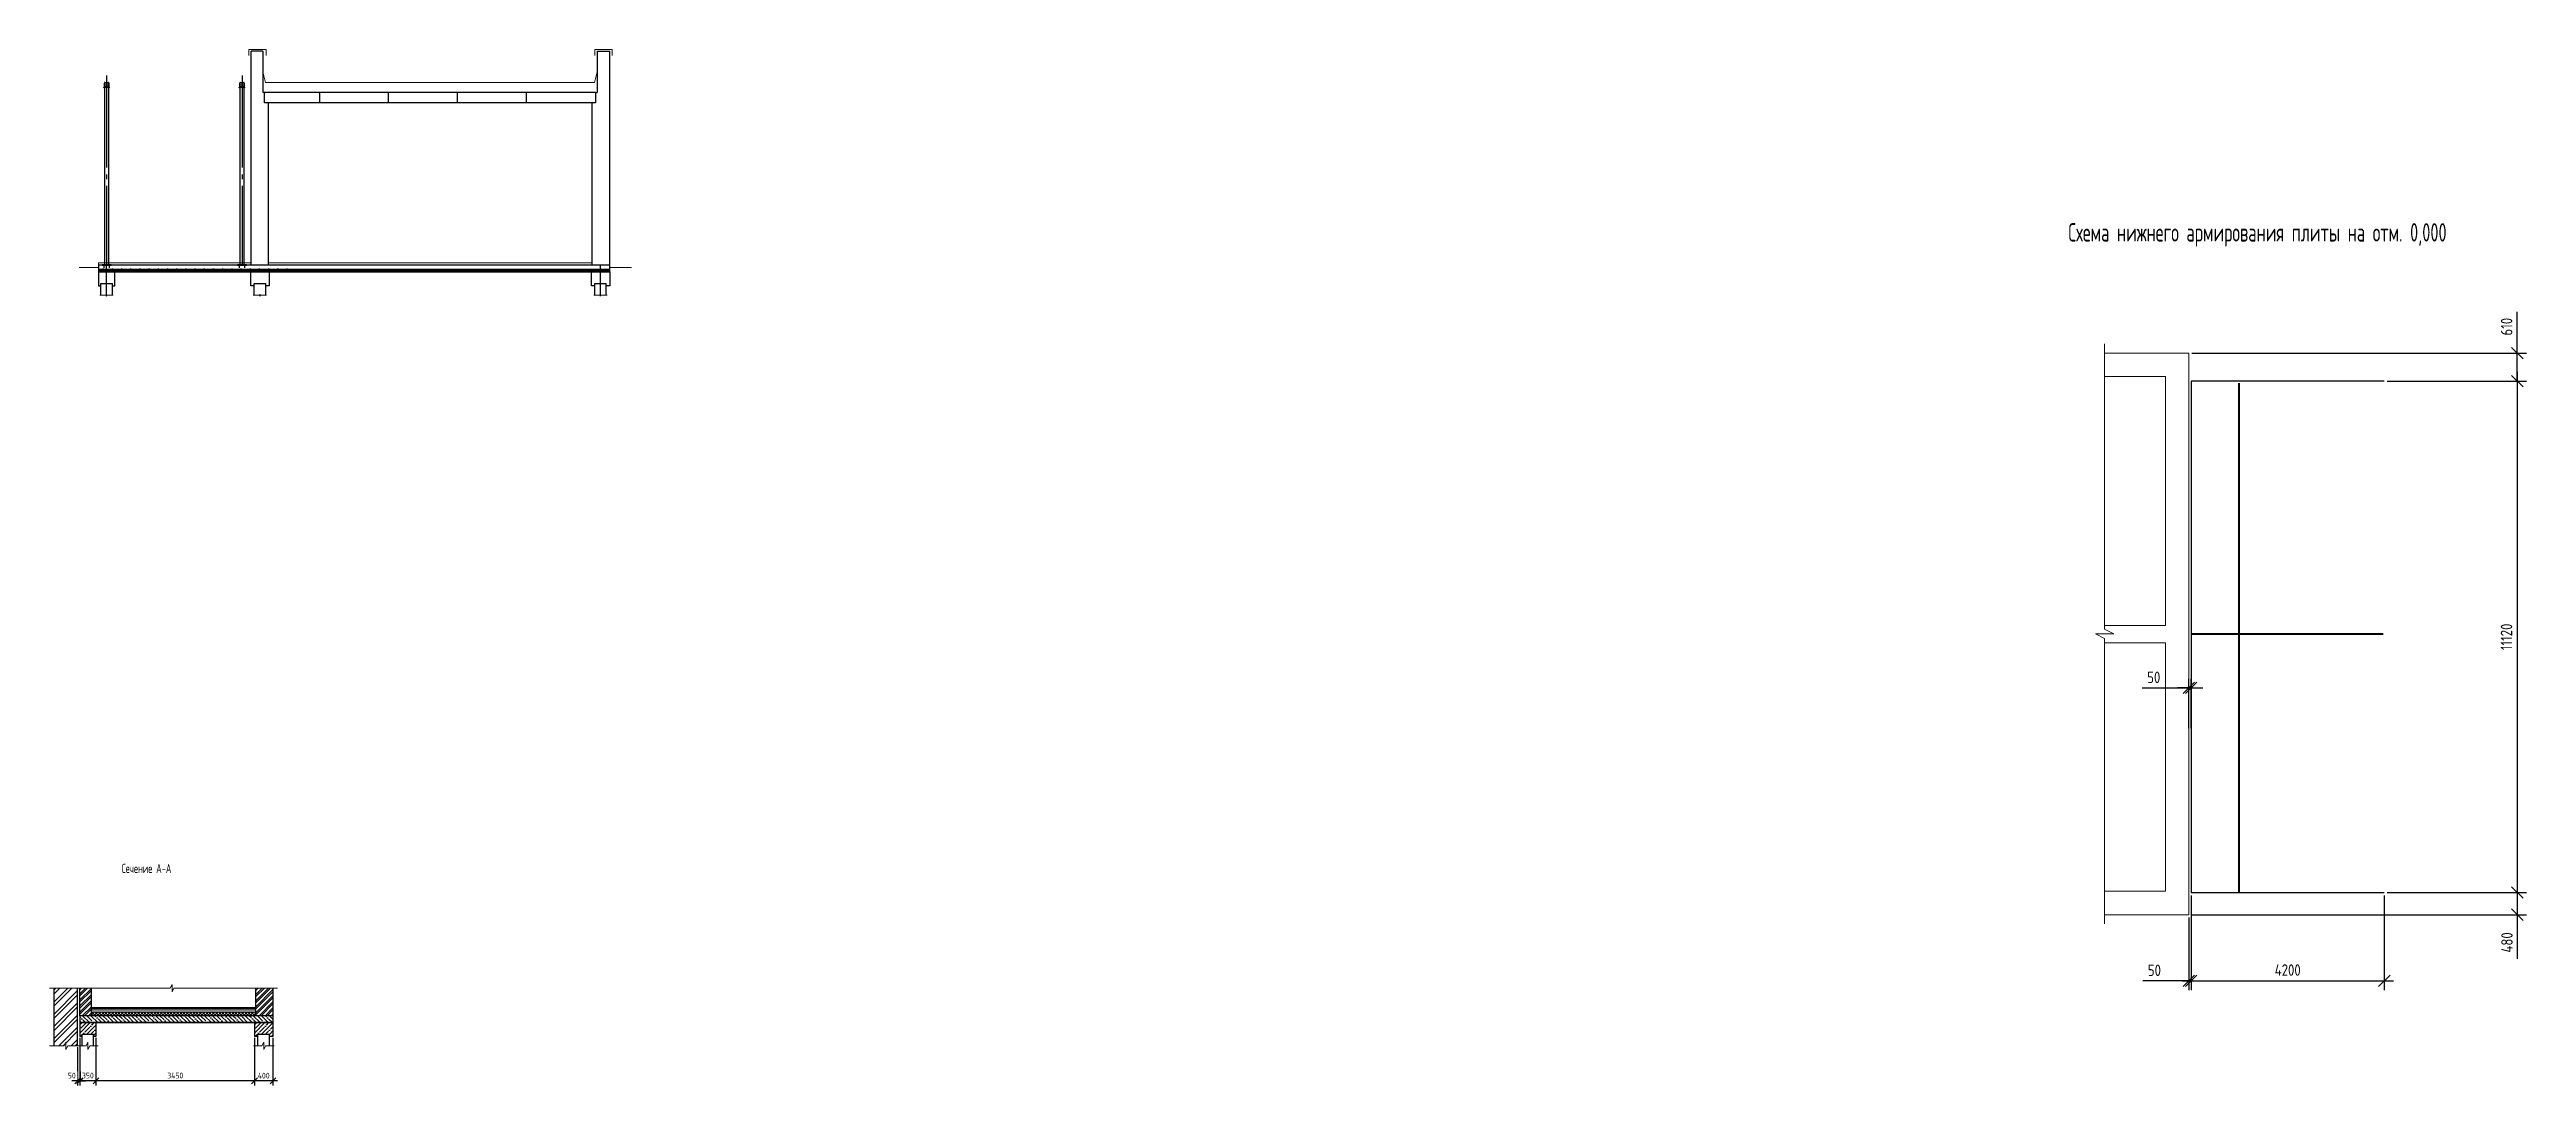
# Model space of a CAD drawing. Header units: millimetres. Extents: x -69913 to 106360, y -63759 to 35456.
# Drawn here: x -54088 to -201, y -63759 to -41237 of the extents above; entities that cross this region are included whole.
import ezdxf

# ---------------------------------------------------------------- set-up
doc = ezdxf.new("R2010")
doc.units = ezdxf.units.MM
doc.header["$MEASUREMENT"] = 0
for name, pattern in [('CENTER', [50.8, 31.75, -6.35, 6.35, -6.35]), ('DASH', [0.75, 0.5, -0.25]), ('ГОСТ 2.303 4', [7, 5, -2, 0]), ('ГОСТ 2.303 5', [24, 20, -1.5, 1, -1.5])]:
    doc.linetypes.add(name, pattern=pattern)
for name, color, linetype, lineweight in [('Арматура ОСН', 6, 'Continuous', 40), ('Кирпич силикат', 31, 'Continuous', 30), ('МЕТАЛЛ-25', 122, 'Continuous', 30), ('МОНОЛИТ', 2, 'Continuous', 30), ('ОСИ', 211, 'CENTER', 15), ('размерная', 5, 'Continuous', 15), ('размеры', 4, 'Continuous', 15), ('текст', 1, 'Continuous', 25), ('тонкая', 4, 'Continuous', 20), ('штриховка', 8, 'Continuous', 20)]:
    doc.layers.add(name, color=color, linetype=linetype, lineweight=lineweight)
doc.layers.add('сварка', color=6, linetype='Continuous')
doc.layers.add('Тонкий', color=4, linetype='Continuous')
doc.styles.add('style2', font='CS_Gost2304.shx')
doc.styles.add('ГОСТ 2.304', font='CS_Gost2304.shx')
doc.dimstyles.new('СПДС', dxfattribs={"dimscale": 100, "dimtxt": 2.5, "dimasz": 2.5, "dimexe": 2, "dimexo": 0.625, "dimgap": 1, "dimtad": 1, "dimdec": 0, "dimtxsty": 'ГОСТ 2.304', "dimblk": 'OBLIQUE', "dimblk1": 'OBLIQUE', "dimblk2": 'OBLIQUE', "dimcen": 2.5, "dimdle": 2, "dimadec": 0, "dimazin": 2, "dimtfac": 0.75, "dimtdec": 4, "dimtmove": 1, "dimatfit": 3, "dimfxl": 1, "dimtfill": 1, "dimtolj": 1, "dimarcsym": 1})
pattern_1 = [(45, (2954.645, -225869.28), (-66.29126, 66.29126), []), (45, (2998.84, -225869.28), (-66.29126, 66.29126), [])]

msp = doc.modelspace()

# ---------------------------------------------------------------- texts
at = {"layer": 'текст', "color": 0, "linetype": 'Continuous', "lineweight": 25, "ltscale": 50, "style": 'style2', "width": 0.8}
for s, height, p in [('Схема нижнего армирования плиты на отм. 0,000', 400, (-10169.1, -45411)), ('Сечение А-А', 200, (-52518.2, -59140.4))]:
    msp.add_text(s, height=height, dxfattribs=at).set_placement(p)

# ---------------------------------------------------------------- blocks, each defined once
blk = doc.blocks.new('A$C66927208')
at = {"layer": 'МЕТАЛЛ-25', "ltscale": 100}
for p, q in [((-50, -38), (-50, 38)), ((-44, -38), (-44, 38)), ((-38, 50), (38, 50)), ((-38, 44), (38, 44)), ((44, 38), (44, -38)), ((50, 38), (50, -38)), ((38, -44), (-38, -44)), ((38, -50), (-38, -50))]:
    blk.add_line(p, q, dxfattribs=at)
for centre, radius, start, end in [((-38, 38), 12, 90, 180), ((-38, 38), 6, 90, 180), ((38, 38), 12, 0, 90), ((38, 38), 6, 0, 90), ((-38, -38), 12, 180, 270), ((-38, -38), 6, 180, 270), ((38, -38), 6, 270, 0), ((38, -38), 12, 270, 0)]:
    blk.add_arc(centre, radius, start, end, dxfattribs=at)
at = {"layer": 'тонкая', "linetype": 'ГОСТ 2.303 5', "lineweight": 25, "ltscale": 10}
for p, q in [((-55, 0), (55, 0)), ((0, 55), (0, -55))]:
    blk.add_line(p, q, dxfattribs=at)
blk = doc.blocks.new('_Oblique')
at = {"color": 0, "linetype": 'ByBlock', "lineweight": -2}
blk.add_line((-0.5, -0.5), (0.5, 0.5), dxfattribs=at)
blk = doc.blocks.new('*D217')
at = {"layer": 'размеры', "color": 0, "lineweight": -2, "ltscale": 50, "transparency": 16777216}
for p, q in [((-49628, -62726), (-49628, -63759)), ((-49228, -62726), (-49228, -63759)), ((-49128, -63659), (-49728, -63659))]:
    blk.add_line(p, q, dxfattribs=at)
at = {"layer": 'размеры', "color": 0, "lineweight": -2, "ltscale": 50, "transparency": 16777216, "xscale": 125, "yscale": 125, "zscale": 125, "rotation": 180}
blk.add_blockref('_Oblique', (-49628, -63659), dxfattribs=at)
at = {"layer": 'размеры', "color": 0, "lineweight": -2, "ltscale": 50, "transparency": 16777216, "xscale": 125, "yscale": 125, "zscale": 125}
blk.add_blockref('_Oblique', (-49228, -63659), dxfattribs=at)
at = {"layer": 'размеры', "color": 0, "ltscale": 50, "transparency": 16777216, "insert": (-49428, -63547), "char_height": 125, "attachment_point": 5, "style": 'ГОСТ 2.304', "bg_fill": 3, "box_fill_scale": 1.25, "bg_fill_color": 256, "bg_fill_true_color": 13158600, "bg_fill_transparency": 0}
blk.add_mtext('\\A1;400', dxfattribs=at)
blk = doc.blocks.new('*D218')
at = {"layer": 'размеры', "color": 0, "lineweight": -2, "ltscale": 50, "transparency": 16777216}
for p, q in [((-53078, -62726), (-53078, -63759)), ((-49628, -62726), (-49628, -63759)), ((-49528, -63659), (-53178, -63659))]:
    blk.add_line(p, q, dxfattribs=at)
at = {"layer": 'размеры', "color": 0, "lineweight": -2, "ltscale": 50, "transparency": 16777216, "xscale": 125, "yscale": 125, "zscale": 125, "rotation": 180}
blk.add_blockref('_Oblique', (-53078, -63659), dxfattribs=at)
at = {"layer": 'размеры', "color": 0, "lineweight": -2, "ltscale": 50, "transparency": 16777216, "xscale": 125, "yscale": 125, "zscale": 125}
blk.add_blockref('_Oblique', (-49628, -63659), dxfattribs=at)
at = {"layer": 'размеры', "color": 0, "ltscale": 50, "transparency": 16777216, "insert": (-51353, -63544), "char_height": 125, "attachment_point": 5, "style": 'ГОСТ 2.304', "bg_fill": 3, "box_fill_scale": 1.25, "bg_fill_color": 256, "bg_fill_true_color": 13158600, "bg_fill_transparency": 0}
blk.add_mtext('\\A1;3450', dxfattribs=at)
blk = doc.blocks.new('*D219')
at = {"layer": 'размеры', "color": 0, "lineweight": -2, "ltscale": 50, "transparency": 16777216}
for p, q in [((-53428, -62726), (-53428, -63759)), ((-53078, -62726), (-53078, -63759)), ((-52978, -63659), (-53528, -63659))]:
    blk.add_line(p, q, dxfattribs=at)
at = {"layer": 'размеры', "color": 0, "lineweight": -2, "ltscale": 50, "transparency": 16777216, "xscale": 125, "yscale": 125, "zscale": 125, "rotation": 180}
blk.add_blockref('_Oblique', (-53428, -63659), dxfattribs=at)
at = {"layer": 'размеры', "color": 0, "lineweight": -2, "ltscale": 50, "transparency": 16777216, "xscale": 125, "yscale": 125, "zscale": 125}
blk.add_blockref('_Oblique', (-53078, -63659), dxfattribs=at)
at = {"layer": 'размеры', "color": 0, "ltscale": 50, "transparency": 16777216, "insert": (-53253, -63544), "char_height": 125, "attachment_point": 5, "style": 'ГОСТ 2.304', "bg_fill": 3, "box_fill_scale": 1.25, "bg_fill_color": 256, "bg_fill_true_color": 13158600, "bg_fill_transparency": 0}
blk.add_mtext('\\A1;350', dxfattribs=at)
blk = doc.blocks.new('*D220')
at = {"layer": 'размеры', "color": 0, "lineweight": -2, "ltscale": 50, "transparency": 16777216}
for p, q in [((-53478, -62930), (-53478, -63759)), ((-53428, -62726), (-53428, -63759)), ((-53478, -63659), (-53603, -63659)), ((-53428, -63659), (-53303, -63659))]:
    blk.add_line(p, q, dxfattribs=at)
at = {"layer": 'размеры', "color": 0, "ltscale": 50, "transparency": 16777216, "insert": (-53603, -63544), "char_height": 125, "attachment_point": 5, "style": 'ГОСТ 2.304', "bg_fill": 3, "box_fill_scale": 1.25, "bg_fill_color": 256, "bg_fill_true_color": 13158600, "bg_fill_transparency": 0}
blk.add_mtext('\\A1;50', dxfattribs=at)
at = {"layer": 'размеры', "color": 0, "lineweight": -2, "ltscale": 50, "transparency": 16777216}
blk.add_line((-53428, -63659), (-53478, -63659), dxfattribs=at)
at = {"layer": 'размеры', "color": 0, "lineweight": -2, "ltscale": 50, "transparency": 16777216, "xscale": 125, "yscale": 125, "zscale": 125}
blk.add_blockref('_Oblique', (-53478, -63659), dxfattribs=at)
at = {"layer": 'размеры', "color": 0, "lineweight": -2, "ltscale": 50, "transparency": 16777216, "xscale": 125, "yscale": 125, "zscale": 125, "rotation": 180}
blk.add_blockref('_Oblique', (-53428, -63659), dxfattribs=at)
blk = doc.blocks.new('*D161')
at = {"layer": 'размеры', "color": 0, "lineweight": -2, "ltscale": 100, "transparency": 16777216}
for p, q in [((-7545, -55993), (-7545, -54916)), ((-7495, -55993), (-7495, -54916)), ((-8559, -55116), (-7545, -55116)), ((-7545, -55116), (-7795, -55116)), ((-7495, -55116), (-7545, -55116)), ((-7495, -55116), (-7545, -55116)), ((-7495, -55116), (-7245, -55116))]:
    blk.add_line(p, q, dxfattribs=at)
at = {"layer": 'размеры', "color": 0, "lineweight": -2, "ltscale": 100, "transparency": 16777216, "xscale": 250, "yscale": 250, "zscale": 250}
blk.add_blockref('_Oblique', (-7545, -55116), dxfattribs=at)
at = {"layer": 'размеры', "color": 0, "lineweight": -2, "ltscale": 100, "transparency": 16777216, "xscale": 250, "yscale": 250, "zscale": 250, "rotation": 180}
blk.add_blockref('_Oblique', (-7495, -55116), dxfattribs=at)
at = {"layer": 'размеры', "color": 0, "ltscale": 100, "transparency": 16777216, "insert": (-8309, -54886), "char_height": 250, "attachment_point": 5, "style": 'ГОСТ 2.304', "bg_fill": 3, "box_fill_scale": 1.25, "bg_fill_color": 256, "bg_fill_true_color": 13158600, "bg_fill_transparency": 0}
blk.add_mtext('\\A1;50', dxfattribs=at)
blk = doc.blocks.new('*D162')
at = {"layer": 'размеры', "color": 0, "lineweight": -2, "ltscale": 100, "transparency": 16777216}
for p, q in [((-401, -47837), (-401, -46937)), ((-7483, -47837), (-201, -47837)), ((-401, -48446), (-401, -47637)), ((-3233, -48446), (-201, -48446))]:
    blk.add_line(p, q, dxfattribs=at)
at = {"layer": 'размеры', "color": 0, "lineweight": -2, "ltscale": 100, "transparency": 16777216, "xscale": 250, "yscale": 250, "zscale": 250}
for p, rotation in [((-401, -47837), 90), ((-401, -48446), 270)]:
    blk.add_blockref('_Oblique', p, dxfattribs=dict(at, rotation=rotation))
at = {"layer": 'размеры', "color": 0, "ltscale": 100, "transparency": 16777216, "insert": (-634, -47262), "char_height": 250, "attachment_point": 5, "rotation": 90, "style": 'ГОСТ 2.304', "bg_fill": 3, "box_fill_scale": 1.25, "bg_fill_color": 256, "bg_fill_true_color": 13158600, "bg_fill_transparency": 0}
blk.add_mtext('\\A1;610', dxfattribs=at)
blk = doc.blocks.new('*D163')
at = {"layer": 'размеры', "color": 0, "lineweight": -2, "ltscale": 100, "transparency": 16777216}
for p, q in [((-3233, -48446), (-201, -48446)), ((-401, -48246), (-401, -59766)), ((-3233, -59566), (-201, -59566))]:
    blk.add_line(p, q, dxfattribs=at)
at = {"layer": 'размеры', "color": 0, "lineweight": -2, "ltscale": 100, "transparency": 16777216, "xscale": 250, "yscale": 250, "zscale": 250}
for p, rotation in [((-401, -48446), 90), ((-401, -59566), 270)]:
    blk.add_blockref('_Oblique', p, dxfattribs=dict(at, rotation=rotation))
at = {"layer": 'размеры', "color": 0, "ltscale": 100, "transparency": 16777216, "insert": (-636, -54006), "char_height": 250, "attachment_point": 5, "rotation": 90, "style": 'ГОСТ 2.304', "bg_fill": 3, "box_fill_scale": 1.25, "bg_fill_color": 256, "bg_fill_true_color": 13158600, "bg_fill_transparency": 0}
blk.add_mtext('\\A1;11120', dxfattribs=at)
blk = doc.blocks.new('*D164')
at = {"layer": 'размеры', "color": 0, "lineweight": -2, "ltscale": 100, "transparency": 16777216}
for p, q in [((-3233, -59566), (-201, -59566)), ((-401, -59566), (-401, -60247)), ((-7483, -60047), (-201, -60047)), ((-401, -60047), (-401, -61003))]:
    blk.add_line(p, q, dxfattribs=at)
at = {"layer": 'размеры', "color": 0, "lineweight": -2, "ltscale": 100, "transparency": 16777216, "xscale": 250, "yscale": 250, "zscale": 250}
for p, rotation in [((-401, -59566), 90), ((-401, -60047), 270)]:
    blk.add_blockref('_Oblique', p, dxfattribs=dict(at, rotation=rotation))
at = {"layer": 'размеры', "color": 0, "ltscale": 100, "transparency": 16777216, "insert": (-626, -60650), "char_height": 250, "attachment_point": 5, "rotation": 90, "style": 'ГОСТ 2.304', "bg_fill": 3, "box_fill_scale": 1.25, "bg_fill_color": 256, "bg_fill_true_color": 13158600, "bg_fill_transparency": 0}
blk.add_mtext('\\A1;480', dxfattribs=at)
blk = doc.blocks.new('*D165')
at = {"layer": 'размеры', "color": 0, "lineweight": -2, "ltscale": 100, "transparency": 16777216}
for p, q in [((-7495, -59628), (-7495, -61685)), ((-7545, -60109), (-7545, -61685)), ((-7545, -61485), (-8545, -61485)), ((-7495, -61485), (-7545, -61485)), ((-7495, -61485), (-7245, -61485))]:
    blk.add_line(p, q, dxfattribs=at)
at = {"layer": 'размеры', "color": 0, "lineweight": -2, "ltscale": 100, "transparency": 16777216, "xscale": 250, "yscale": 250, "zscale": 250}
blk.add_blockref('_Oblique', (-7545, -61485), dxfattribs=at)
at = {"layer": 'размеры', "color": 0, "lineweight": -2, "ltscale": 100, "transparency": 16777216, "xscale": 250, "yscale": 250, "zscale": 250, "rotation": 180}
blk.add_blockref('_Oblique', (-7495, -61485), dxfattribs=at)
at = {"layer": 'размеры', "color": 0, "ltscale": 100, "transparency": 16777216, "insert": (-8295, -61255), "char_height": 250, "attachment_point": 5, "style": 'ГОСТ 2.304', "bg_fill": 3, "box_fill_scale": 1.25, "bg_fill_color": 256, "bg_fill_true_color": 13158600, "bg_fill_transparency": 0}
blk.add_mtext('\\A1;50', dxfattribs=at)
blk = doc.blocks.new('*D166')
at = {"layer": 'размеры', "color": 0, "lineweight": -2, "ltscale": 100, "transparency": 16777216}
for p, q in [((-7495, -59628), (-7495, -61685)), ((-3295, -59628), (-3295, -61685)), ((-7695, -61485), (-3095, -61485))]:
    blk.add_line(p, q, dxfattribs=at)
at = {"layer": 'размеры', "color": 0, "lineweight": -2, "ltscale": 100, "transparency": 16777216, "xscale": 250, "yscale": 250, "zscale": 250, "rotation": 180}
blk.add_blockref('_Oblique', (-7495, -61485), dxfattribs=at)
at = {"layer": 'размеры', "color": 0, "lineweight": -2, "ltscale": 100, "transparency": 16777216, "xscale": 250, "yscale": 250, "zscale": 250}
blk.add_blockref('_Oblique', (-3295, -61485), dxfattribs=at)
at = {"layer": 'размеры', "color": 0, "ltscale": 100, "transparency": 16777216, "insert": (-5395, -61251), "char_height": 250, "attachment_point": 5, "style": 'ГОСТ 2.304', "bg_fill": 3, "box_fill_scale": 1.25, "bg_fill_color": 256, "bg_fill_true_color": 13158600, "bg_fill_transparency": 0}
blk.add_mtext('\\A1;4200', dxfattribs=at)

# ---------------------------------------------------------------- hatches: boundary and pattern name
at = {"layer": 'размеры', "ltscale": 100}
h = msp.add_hatch(dxfattribs=at)
h.set_pattern_fill('ANSI32', color=256, scale=250, style=0)
h.set_pattern_definition(pattern_1)
h.paths.add_polyline_path([(-53177.7, -61642.6), (-53252.7, -61642.6), (-53252.7, -62244.4), (-53177.7, -62244.4)])
h.paths.add_polyline_path([(-53252.7, -61642.6), (-53427.7, -61642.6), (-53427.7, -62244.4), (-53252.7, -62244.4)])
h = msp.add_hatch(dxfattribs=at)
h.set_pattern_fill('ANSI32', color=256, scale=250, style=0)
h.set_pattern_definition(pattern_1)
h.paths.add_polyline_path([(-49227.7, -61642.6), (-49427.7, -61642.6), (-49427.7, -62244.4), (-49227.7, -62244.4)])
h.paths.add_polyline_path([(-49427.7, -61642.6), (-49607.7, -61642.6), (-49607.7, -62244.4), (-49427.7, -62244.4)])
at = {"layer": 'сварка', "ltscale": 10}
h = msp.add_hatch(color=256, dxfattribs=at)
h.dxf.hatch_style = 1
h.paths.add_polyline_path([(-52895.6, -42062.6), (-52905.6, -42062.6, 0.4142136), (-52895.6, -42072.6)])
h = msp.add_hatch(color=256, dxfattribs=at)
h.dxf.hatch_style = 1
h.paths.add_polyline_path([(-52795.6, -42062.6), (-52785.6, -42062.6, -0.4142136), (-52795.6, -42072.6)])
h = msp.add_hatch(color=256, dxfattribs=at)
h.dxf.hatch_style = 1
h.paths.add_polyline_path([(-49950.6, -42062.6), (-49960.6, -42062.6, 0.4142136), (-49950.6, -42072.6)])
h = msp.add_hatch(color=256, dxfattribs=at)
h.dxf.hatch_style = 1
h.paths.add_polyline_path([(-49850.6, -42062.6), (-49840.6, -42062.6, -0.4142136), (-49850.6, -42072.6)])
at = {"layer": 'тонкая', "ltscale": 100}
h = msp.add_hatch(dxfattribs=at)
h.set_pattern_fill('AR-SAND', color=256, scale=10)
h.set_pattern_definition([(37.5, (0, 0), (-0.6299336, 19.2682377), [0, -15.2, 0, -17, 0, -16.25]), (7.5, (0, 0), (17.697767, 28.221461), [0, -8.2, 0, -13.7, 0, -5.25]), (327.5, (-12.3, 0), (31.1414186, 0.0565905), [0, -5, 0, -18, 0, -23.5]), (317.5, (-12.3, 0), (30.061266, 8.776756), [0, -2.5, 0, -11.8, 0, -13.5])])
h.paths.add_polyline_path([(-49607.7, -62114.4), (-53177.7, -62114.4), (-53177.7, -62164.4), (-49607.7, -62164.4)])
at = {"layer": 'тонкая', "ltscale": 75}
h = msp.add_hatch(dxfattribs=at)
h.set_pattern_fill('ANSI37', color=256, scale=400)
h.paths.add_polyline_path([(-49607.7, -62164.4), (-53177.7, -62164.4), (-53177.7, -62244.4), (-49607.7, -62244.4)])
at = {"layer": 'Тонкий', "ltscale": 100}
h = msp.add_hatch(dxfattribs=at)
h.set_pattern_fill('ANSI35', color=256, scale=500, angle=90)
h.paths.add_polyline_path([(-53252.7, -62244.4), (-53427.7, -62244.4), (-53427.7, -62394.4), (-53252.7, -62394.4)])
h.paths.add_polyline_path([(-49427.7, -62244.4), (-53252.7, -62244.4), (-53252.7, -62394.4), (-49427.7, -62394.4)])
h.paths.add_polyline_path([(-49227.7, -62244.4), (-49427.7, -62244.4), (-49427.7, -62394.4), (-49227.7, -62394.4)])
h = msp.add_hatch(dxfattribs=at)
h.set_pattern_fill('ANSI35', color=256, scale=500)
h.paths.add_polyline_path([(-53252.7, -62394.4), (-53427.7, -62394.4), (-53427.7, -62694.4), (-53377.7, -62694.4), (-53377.7, -62644.4), (-53252.7, -62644.4)])
h.paths.add_polyline_path([(-53077.7, -62394.4), (-53252.7, -62394.4), (-53252.7, -62644.4), (-53127.7, -62644.4), (-53127.7, -62694.4), (-53077.7, -62694.4)])
h = msp.add_hatch(dxfattribs=at)
h.set_pattern_fill('ANSI35', color=256, scale=500)
h.set_pattern_definition([(45, (3800, 0), (-88.38835, 88.38835), []), (45, (3888.39, 0), (-88.38835, 88.38835), [156.25, -31.25, 0, -31.25])])
h.paths.add_polyline_path([(-49452.7, -62394.4), (-49627.7, -62394.4), (-49627.7, -62694.4), (-49552.7, -62694.4), (-49552.7, -62644.4), (-49452.7, -62644.4)])
h.paths.add_polyline_path([(-49227.7, -62394.4), (-49452.7, -62394.4), (-49452.7, -62644.4), (-49302.7, -62644.4), (-49302.7, -62694.4), (-49227.7, -62694.4)])
at = {"layer": 'штриховка', "ltscale": 100}
h = msp.add_hatch(dxfattribs=at)
h.set_pattern_fill('ANSI32', color=256, scale=500)
h.paths.add_polyline_path([(-53477.7, -61642.6), (-53987.7, -61642.6), (-53987.7, -62898.8), (-53752.7, -62898.8), (-53732.7, -62858.8), (-53732.7, -62938.8), (-53712.7, -62898.8), (-53477.7, -62898.8)])

# ---------------------------------------------------------------- linework, layer by layer
at = {"layer": 'Арматура ОСН', "ltscale": 100}
for p, q in [((-53000.6, -46021), (-41920.6, -46021)), ((-53000.6, -46033), (-53000.6, -46021)), ((-53000.6, -46033), (-41920.6, -46033)), ((-41920.6, -46033), (-41920.6, -46021))]:
    msp.add_line(p, q, dxfattribs=at)
for centre in [(-52920.6, -46015), (-52720.6, -46015), (-52520.6, -46015), (-52320.6, -46015), (-52120.6, -46015), (-51920.6, -46015), (-51720.6, -46015), (-51520.6, -46015), (-51320.6, -46015), (-51120.6, -46015), (-50920.6, -46015), (-50720.6, -46015), (-50520.6, -46015), (-50320.6, -46015), (-50120.6, -46015), (-49920.6, -46015), (-49720.6, -46015), (-49520.6, -46015), (-49320.6, -46015), (-49120.6, -46015), (-48920.6, -46015)]:
    msp.add_circle(centre, 6, dxfattribs=at)
at = {"layer": 'Кирпич силикат', "ltscale": 40}
for p, q in [((-49700.6, -45923), (-49700.6, -41273)), ((-49450.6, -41273), (-49700.6, -41273)), ((-49450.6, -41273), (-49450.6, -42173)), ((-42170.6, -41273), (-41900.6, -41273)), ((-42170.6, -41273), (-42170.6, -42173)), ((-41900.6, -45923), (-41900.6, -41273)), ((-49410.6, -42173), (-49450.6, -42173)), ((-49320.6, -45923), (-49320.6, -42393)), ((-42280.6, -45923), (-42280.6, -42393)), ((-42210.6, -42173), (-42170.6, -42173))]:
    msp.add_line(p, q, dxfattribs=at)
at = {"layer": 'Кирпич силикат', "lineweight": 15, "ltscale": 40}
for p, q in [((-7545.4, -47836.6), (-7545.4, -60046.6)), ((-8055.4, -53756.6), (-8055.4, -48346.6)), ((-8055.4, -59536.6), (-8055.4, -54136.6))]:
    msp.add_line(p, q, dxfattribs=at)
at = {"layer": 'Кирпич силикат', "color": 8, "lineweight": 30, "ltscale": 40}
for p, q in [((-53987.7, -62898.8), (-53987.7, -61642.6)), ((-53477.7, -62898.8), (-53477.7, -61642.6))]:
    msp.add_line(p, q, dxfattribs=at)
at = {"layer": 'Кирпич силикат', "lineweight": 30, "ltscale": 40}
for p, q in [((-53427.7, -62244.4), (-53427.7, -61642.6)), ((-53177.7, -62244.4), (-53177.7, -61642.6)), ((-49607.7, -61642.6), (-49607.7, -62244.4)), ((-49227.7, -61642.6), (-49227.7, -62244.4))]:
    msp.add_line(p, q, dxfattribs=at)
at = {"layer": 'Кирпич силикат', "lineweight": 15, "ltscale": 40, "flags": 128}
for points in [[(-7545.4, -47836.6), (-9379.2, -47836.6)], [(-9379.2, -48346.6), (-8055.4, -48346.6)], [(-8055.4, -53756.6), (-9379.2, -53756.6)], [(-9379.2, -54136.6), (-8055.4, -54136.6)], [(-8055.4, -59536.6), (-9379.2, -59536.6)], [(-9379.2, -60046.6), (-7545.4, -60046.6)]]:
    msp.add_lwpolyline(points, dxfattribs=at)
at = {"layer": 'МЕТАЛЛ-25', "linetype": 'ГОСТ 2.303 5', "lineweight": 25, "ltscale": 100}
for p, q in [((-52845.6, -41802.3), (-52845.6, -45918)), ((-49900.6, -41802.3), (-49900.6, -45918))]:
    msp.add_line(p, q, dxfattribs=at)
at = {"layer": 'МЕТАЛЛ-25', "ltscale": 10}
for p, q in [((-52785.6, -42052.6), (-52905.6, -42052.6)), ((-52905.6, -42062.6), (-52905.6, -42052.6)), ((-52785.6, -42062.6), (-52905.6, -42062.6)), ((-52785.6, -42062.6), (-52785.6, -42052.6)), ((-49840.6, -42052.6), (-49960.6, -42052.6)), ((-49960.6, -42062.6), (-49960.6, -42052.6)), ((-49840.6, -42062.6), (-49960.6, -42062.6)), ((-49840.6, -42062.6), (-49840.6, -42052.6))]:
    msp.add_line(p, q, dxfattribs=at)
at = {"layer": 'МЕТАЛЛ-25', "ltscale": 100}
for p, q in [((-52895.6, -42062.6), (-52895.6, -45913)), ((-52795.6, -45913), (-52795.6, -42062.6)), ((-49950.6, -42062.6), (-49950.6, -45913)), ((-49850.6, -45913), (-49850.6, -42062.6)), ((-52945.6, -45913), (-52745.6, -45913)), ((-52945.6, -45923), (-52945.6, -45913)), ((-52945.6, -45923), (-52745.6, -45923)), ((-52925.6, -45923), (-52765.6, -45923)), ((-52905.6, -45913), (-52785.6, -45913)), ((-52895.6, -45913), (-52795.6, -45913)), ((-52895.6, -45913), (-52795.6, -45913)), ((-52745.6, -45923), (-52745.6, -45913)), ((-50000.6, -45913), (-49800.6, -45913)), ((-50000.6, -45923), (-50000.6, -45913)), ((-50000.6, -45923), (-49800.6, -45923)), ((-49980.6, -45923), (-49820.6, -45923)), ((-49960.6, -45913), (-49840.6, -45913)), ((-49950.6, -45913), (-49850.6, -45913)), ((-49950.6, -45913), (-49850.6, -45913)), ((-49800.6, -45923), (-49800.6, -45913))]:
    msp.add_line(p, q, dxfattribs=at)
at = {"layer": 'МЕТАЛЛ-25', "color": 4, "linetype": 'ГОСТ 2.303 4', "lineweight": 20, "ltscale": 10}
for p, q in [((-52889.6, -42062.6), (-52889.6, -45913)), ((-52801.6, -42062.6), (-52801.6, -45913)), ((-49944.6, -42062.6), (-49944.6, -45913)), ((-49856.6, -42062.6), (-49856.6, -45913))]:
    msp.add_line(p, q, dxfattribs=at)
at = {"layer": 'МОНОЛИТ', "ltscale": 100}
for p, q in [((-42210.6, -42173), (-49410.6, -42173)), ((-49410.6, -42393), (-49410.6, -42173)), ((-42210.6, -42393), (-49410.6, -42393)), ((-48210.6, -42393), (-48210.6, -42173)), ((-46710.6, -42393), (-46710.6, -42173)), ((-45210.6, -42393), (-45210.6, -42173)), ((-43710.6, -42393), (-43710.6, -42173)), ((-42210.6, -42173), (-42210.6, -42393))]:
    msp.add_line(p, q, dxfattribs=at)
at = {"layer": 'МОНОЛИТ'}
for p, q in [((-41900.6, -45923), (-53020.6, -45923)), ((-53020.6, -45923), (-53020.6, -46073)), ((-53020.6, -46073), (-41900.6, -46073)), ((-53020.6, -46073), (-53020.6, -46373)), ((-52970.6, -46323), (-52720.6, -46323)), ((-52970.6, -46577.5), (-52970.6, -46323)), ((-52720.6, -46577.5), (-52720.6, -46323)), ((-52670.6, -46373), (-52670.6, -46073)), ((-49710.6, -46373), (-49710.6, -46073)), ((-49635.6, -46577.5), (-49635.6, -46323)), ((-49635.6, -46323), (-49385.6, -46323)), ((-49385.6, -46577.5), (-49385.6, -46323)), ((-49310.6, -46073), (-49310.6, -46373)), ((-42300.6, -46373), (-42300.6, -46073)), ((-42225.6, -46577.5), (-42225.6, -46323)), ((-42225.6, -46323), (-41975.6, -46323)), ((-41975.6, -46577.5), (-41975.6, -46323)), ((-41900.6, -46073), (-41900.6, -45923)), ((-41900.6, -46073), (-41900.6, -46373)), ((-53020.6, -46373), (-52970.6, -46373)), ((-52720.6, -46373), (-52670.6, -46373)), ((-49635.6, -46373), (-49710.6, -46373)), ((-49310.6, -46373), (-49385.6, -46373)), ((-42225.6, -46373), (-42300.6, -46373)), ((-41900.6, -46373), (-41975.6, -46373)), ((-49227.7, -62244.4), (-53427.7, -62244.4)), ((-53427.7, -62244.4), (-53427.7, -62394.4)), ((-53427.7, -62394.4), (-49227.7, -62394.4)), ((-49227.7, -62244.4), (-49227.7, -62394.4)), ((-53377.7, -62644.4), (-53127.7, -62644.4)), ((-53377.7, -62898.8), (-53377.7, -62644.4)), ((-53127.7, -62898.8), (-53127.7, -62644.4)), ((-49552.7, -62644.4), (-49302.7, -62644.4)), ((-49552.7, -62898.8), (-49552.7, -62644.4)), ((-49302.7, -62898.8), (-49302.7, -62644.4))]:
    msp.add_line(p, q, dxfattribs=at)
at = {"layer": 'МОНОЛИТ', "ltscale": 20}
for p, q in [((-7495.4, -48445.6), (-7495.4, -59565.6)), ((-3295.4, -48445.6), (-7495.4, -48445.6)), ((-7495.4, -59565.6), (-3295.4, -59565.6)), ((-49227.7, -62394.4), (-53427.7, -62394.4)), ((-53427.7, -62394.4), (-53427.7, -62694.4)), ((-53077.7, -62394.4), (-53077.7, -62694.4)), ((-49627.7, -62394.4), (-49627.7, -62694.4)), ((-49227.7, -62394.4), (-49227.7, -62694.4)), ((-53377.7, -62694.4), (-53427.7, -62694.4)), ((-53077.7, -62694.4), (-53127.7, -62694.4)), ((-49552.7, -62694.4), (-49627.7, -62694.4)), ((-49227.7, -62694.4), (-49302.7, -62694.4))]:
    msp.add_line(p, q, dxfattribs=at)
at = {"layer": 'ОСИ', "linetype": 'ГОСТ 2.303 5', "lineweight": 25, "ltscale": 50}
for p, q in [((-52845.6, -46597.5), (-52845.6, -45923)), ((-42100.6, -46597.5), (-42100.6, -45923))]:
    msp.add_line(p, q, dxfattribs=at)
at = {"layer": 'размерная', "ltscale": 100}
for p, q in [((-52945.6, -45929), (-52945.6, -45923)), ((-52945.6, -45923), (-52745.6, -45923)), ((-52945.6, -45929), (-52745.6, -45929)), ((-52745.6, -45929), (-52745.6, -45923)), ((-50000.6, -45929), (-50000.6, -45923)), ((-50000.6, -45923), (-49800.6, -45923)), ((-50000.6, -45929), (-49800.6, -45929)), ((-49800.6, -45929), (-49800.6, -45923))]:
    msp.add_line(p, q, dxfattribs=at)
at = {"layer": 'размеры', "ltscale": 100}
for p, q in [((-49753.9, -41367.9), (-49753.9, -41236.8)), ((-49753.9, -41236.8), (-49377.2, -41236.8)), ((-49377.2, -41367.9), (-49377.2, -41236.8)), ((-42223.9, -41367.9), (-42223.9, -41236.8)), ((-42223.9, -41236.8), (-41847.2, -41236.8)), ((-41847.2, -41367.9), (-41847.2, -41236.8)), ((-9379.2, -53841.6), (-9379.2, -47636.6)), ((-9379.2, -53841.6), (-9179.2, -53941.6)), ((-9179.2, -53941.6), (-9579.2, -53941.6)), ((-9579.2, -53941.6), (-9379.2, -54041.6)), ((-9379.2, -60246.6), (-9379.2, -54041.6))]:
    msp.add_line(p, q, dxfattribs=at)
at = {"layer": 'сварка', "ltscale": 10}
for centre, start, end in [((-52895.6, -42062.6), 180, 270), ((-52795.6, -42062.6), 270, 0), ((-49950.6, -42062.6), 180, 270), ((-49850.6, -42062.6), 270, 0)]:
    msp.add_arc(centre, 10, start, end, dxfattribs=at)
at = {"layer": 'тонкая', "ltscale": 100}
for p, q in [((-49450.6, -41723), (-49388.6, -41953)), ((-42232.5, -41953), (-49388.6, -41953)), ((-42170.6, -41723), (-42232.5, -41953)), ((-54087.7, -61642.6), (-51461.2, -61642.6)), ((-51381.2, -61642.6), (-49127.7, -61642.6))]:
    msp.add_line(p, q, dxfattribs=at)
at = {"layer": 'тонкая'}
for p, q in [((-53020.6, -45973), (-53440.7, -45973)), ((-49700.6, -45873), (-53020.6, -45873)), ((-42280.6, -45873), (-49320.6, -45873)), ((-41430.4, -45973), (-41900.6, -45973)), ((-49607.7, -62064.4), (-53177.7, -62064.4)), ((-49607.7, -62089.9), (-53177.7, -62089.9)), ((-49607.7, -62114.4), (-53177.7, -62114.4)), ((-49607.7, -62164.4), (-53177.7, -62164.4))]:
    msp.add_line(p, q, dxfattribs=at)
at = {"layer": 'тонкая', "ltscale": 10}
for p, q in [((-53020.6, -45923), (-53020.6, -45873)), ((-41900.6, -45923), (-41900.6, -45873)), ((-52990.6, -46577.5), (-52855.6, -46577.5)), ((-52855.6, -46577.5), (-52845.6, -46557.5)), ((-52845.6, -46557.5), (-52845.6, -46597.5)), ((-52845.6, -46597.5), (-52835.6, -46577.5)), ((-52835.6, -46577.5), (-52700.6, -46577.5)), ((-49655.6, -46577.5), (-49520.6, -46577.5)), ((-49520.6, -46577.5), (-49510.6, -46557.5)), ((-49510.6, -46557.5), (-49510.6, -46597.5)), ((-49510.6, -46597.5), (-49500.6, -46577.5)), ((-49500.6, -46577.5), (-49365.6, -46577.5)), ((-42245.6, -46577.5), (-42110.6, -46577.5)), ((-42110.6, -46577.5), (-42100.6, -46557.5)), ((-42100.6, -46557.5), (-42100.6, -46597.5)), ((-42100.6, -46597.5), (-42090.6, -46577.5)), ((-42090.6, -46577.5), (-41955.6, -46577.5)), ((-51461.2, -61642.6), (-51421.2, -61562.6)), ((-51421.2, -61562.6), (-51421.2, -61722.6)), ((-51421.2, -61722.6), (-51381.2, -61642.6)), ((-54087.7, -62898.8), (-53772.7, -62898.8)), ((-53772.7, -62898.8), (-53732.7, -62818.8)), ((-53732.7, -62818.8), (-53732.7, -62978.8)), ((-53732.7, -62978.8), (-53692.7, -62898.8)), ((-53692.7, -62898.8), (-53397.7, -62898.8)), ((-53397.7, -62898.8), (-53292.7, -62898.8)), ((-53292.7, -62898.8), (-53252.7, -62818.8)), ((-53252.7, -62818.8), (-53252.7, -62978.8)), ((-53252.7, -62978.8), (-53212.7, -62898.8)), ((-53212.7, -62898.8), (-53027.7, -62898.8)), ((-49652.7, -62898.8), (-49467.7, -62898.8)), ((-49467.7, -62898.8), (-49427.7, -62818.8)), ((-49427.7, -62818.8), (-49427.7, -62978.8)), ((-49427.7, -62978.8), (-49387.7, -62898.8)), ((-49387.7, -62898.8), (-49202.7, -62898.8))]:
    msp.add_line(p, q, dxfattribs=at)
at = {"layer": 'тонкая', "linetype": 'DASH', "ltscale": 100}
for p, q in [((-52925.6, -46056.7), (-52885.6, -46056.7)), ((-52925.6, -46064.7), (-52925.6, -46056.7)), ((-52925.6, -46064.7), (-52885.6, -46064.7)), ((-52909.6, -45929), (-52909.6, -46056.7)), ((-52901.6, -45929), (-52901.6, -46056.7)), ((-52885.6, -46064.7), (-52885.6, -46056.7)), ((-52765.6, -46056.7), (-52805.6, -46056.7)), ((-52805.6, -46064.7), (-52805.6, -46056.7)), ((-52765.6, -46064.7), (-52805.6, -46064.7)), ((-52789.6, -45929), (-52789.6, -46056.7)), ((-52781.6, -45929), (-52781.6, -46056.7)), ((-52765.6, -46064.7), (-52765.6, -46056.7)), ((-49980.6, -46056.7), (-49940.6, -46056.7)), ((-49980.6, -46064.7), (-49980.6, -46056.7)), ((-49980.6, -46064.7), (-49940.6, -46064.7)), ((-49964.6, -45929), (-49964.6, -46056.7)), ((-49956.6, -45929), (-49956.6, -46056.7)), ((-49940.6, -46064.7), (-49940.6, -46056.7)), ((-49820.6, -46056.7), (-49860.6, -46056.7)), ((-49860.6, -46064.7), (-49860.6, -46056.7)), ((-49820.6, -46064.7), (-49860.6, -46064.7)), ((-49844.6, -45929), (-49844.6, -46056.7)), ((-49836.6, -45929), (-49836.6, -46056.7)), ((-49820.6, -46064.7), (-49820.6, -46056.7))]:
    msp.add_line(p, q, dxfattribs=at)

# ---------------------------------------------------------------- block references
at = {"layer": 'тонкая', "ltscale": 10}
for p in [(-52845.6, -42002.6), (-49900.6, -42002.6)]:
    msp.add_blockref('A$C66927208', p, dxfattribs=at)

msp.set_redraw_order([(e.dxf.handle, doc.entitydb.next_handle()) for e in msp.query("TEXT MTEXT ATTDEF DIMENSION ARC_DIMENSION")])  # texts and dimensions are drawn at this point

# ---------------------------------------------------------------- next in the draw order: dimensions: what is measured, and where the dimension line sits
at = {"layer": 'размеры', "ltscale": 100}
dim = msp.add_linear_dim(base=(-401.4, -48445.6), p1=(-7545.4, -47836.6), p2=(-3295.4, -48445.6), angle=90, dimstyle='СПДС', override={"dimrnd": 10, "dimtmove": 0}, dxfattribs=at)
dim.commit()
dim.dimension.update_dxf_attribs({"geometry": '*D162', "text_midpoint": (-401.4, -47261.7), "dimtype": 160})
dim = msp.add_linear_dim(base=(-7545.4, -55115.9), p1=(-7495.4, -56055.6), p2=(-7545.4, -56055.6), dimstyle='СПДС', dxfattribs=at)
dim.commit()
dim.dimension.update_dxf_attribs({"geometry": '*D161', "text_midpoint": (-8309.3, -55145.2), "dimtype": 160})
at = {"layer": 'размеры', "ltscale": 50}
dim = msp.add_linear_dim(base=(-49627.7, -63659.2), p1=(-49227.7, -62694.4), p2=(-49627.7, -62694.4), dimstyle='СПДС', override={"dimscale": 50}, dxfattribs=at)
dim.commit()
dim.dimension.update_dxf_attribs({"geometry": '*D217', "text_midpoint": (-49427.7, -63546.7)})

# ---------------------------------------------------------------- next in the draw order: dimensions: what is measured, and where the dimension line sits
at = {"layer": 'размеры', "ltscale": 100}
dim = msp.add_linear_dim(base=(-401.4, -59565.6), p1=(-3295.4, -48445.6), p2=(-3295.4, -59565.6), angle=90, dimstyle='СПДС', dxfattribs=at)
dim.commit()
dim.dimension.update_dxf_attribs({"geometry": '*D163', "text_midpoint": (-636.1, -54005.6)})
at = {"layer": 'размеры', "ltscale": 50}
dim = msp.add_linear_dim(base=(-53077.7, -63659.2), p1=(-49627.7, -62694.4), p2=(-53077.7, -62694.4), dimstyle='СПДС', override={"dimscale": 50}, dxfattribs=at)
dim.commit()
dim.dimension.update_dxf_attribs({"geometry": '*D218', "text_midpoint": (-51352.7, -63544.1)})

# ---------------------------------------------------------------- next in the draw order: linework, layer by layer
at = {"layer": 'Арматура ОСН', "ltscale": 100}
msp.add_line((-7475.4, -53941.6), (-3315.4, -53941.6), dxfattribs=at)

# ---------------------------------------------------------------- next in the draw order: dimensions: what is measured, and where the dimension line sits
at = {"layer": 'размеры', "ltscale": 100}
dim = msp.add_linear_dim(base=(-401.4, -59565.6), p1=(-7545.4, -60046.6), p2=(-3295.4, -59565.6), angle=90, dimstyle='СПДС', override={"dimrnd": 10, "dimtmove": 0}, dxfattribs=at)
dim.commit()
dim.dimension.update_dxf_attribs({"geometry": '*D164', "text_midpoint": (-401.4, -60649.7), "dimtype": 160})
at = {"layer": 'размеры', "ltscale": 50}
dim = msp.add_linear_dim(base=(-53427.7, -63659.2), p1=(-53077.7, -62694.4), p2=(-53427.7, -62694.4), dimstyle='СПДС', override={"dimscale": 50}, dxfattribs=at)
dim.commit()
dim.dimension.update_dxf_attribs({"geometry": '*D219', "text_midpoint": (-53252.7, -63544.1)})

# ---------------------------------------------------------------- next in the draw order: dimensions: what is measured, and where the dimension line sits
at = {"layer": 'размеры', "ltscale": 100}
dim = msp.add_linear_dim(base=(-7545.4, -61485.5), p1=(-7495.4, -59565.6), p2=(-7545.4, -60046.6), dimstyle='СПДС', override={"dimrnd": 10, "dimtmove": 0}, dxfattribs=at)
dim.commit()
dim.dimension.update_dxf_attribs({"geometry": '*D165', "text_midpoint": (-8295.4, -61255.3)})
at = {"layer": 'размеры', "ltscale": 50}
dim = msp.add_linear_dim(base=(-53477.7, -63659.2), p1=(-53427.7, -62694.4), p2=(-53477.7, -62898.8), dimstyle='СПДС', override={"dimscale": 50}, dxfattribs=at)
dim.commit()
dim.dimension.update_dxf_attribs({"geometry": '*D220', "text_midpoint": (-53602.7, -63659.2), "dimtype": 160})

# ---------------------------------------------------------------- next in the draw order: dimensions: what is measured, and where the dimension line sits
at = {"layer": 'размеры', "ltscale": 100}
dim = msp.add_linear_dim(base=(-3295.4, -61485.5), p1=(-7495.4, -59565.6), p2=(-3295.4, -59565.6), dimstyle='СПДС', dxfattribs=at)
dim.commit()
dim.dimension.update_dxf_attribs({"geometry": '*D166', "text_midpoint": (-5395.4, -61250.8)})

# ---------------------------------------------------------------- next in the draw order: linework, layer by layer
at = {"layer": 'Арматура ОСН', "ltscale": 100}
msp.add_line((-6448, -59571.7), (-6448, -48491.7), dxfattribs=at)

doc.saveas('drawing.dxf')
